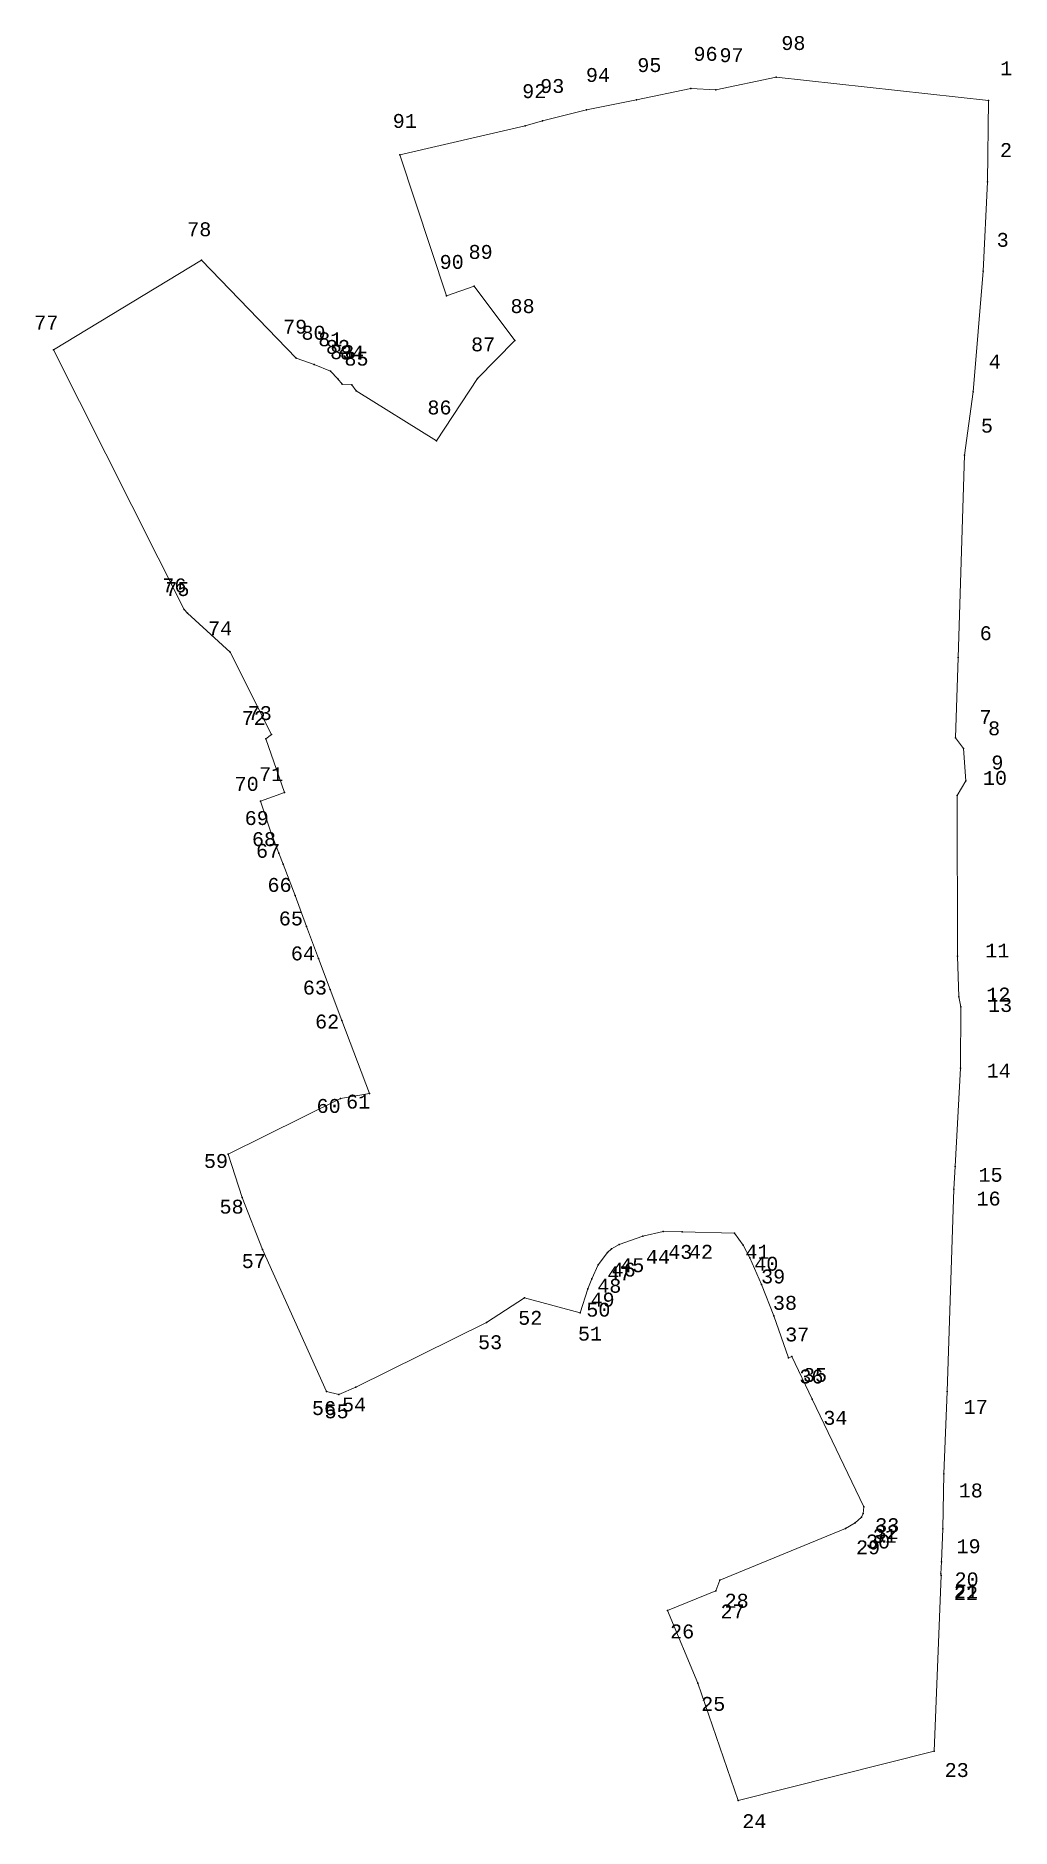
# Model space of a CAD drawing. Header units: millimetres. Extents: x -3245 to 2970, y 1153 to 3965.
# Drawn here: x 1978.9 to 2154.1, y 2697.4 to 3019.1 of the extents above; entities that cross this region are included whole.
import ezdxf

# ---------------------------------------------------------------- set-up
doc = ezdxf.new("R2010")
doc.units = ezdxf.units.MM
doc.layers.add('CVL_PUNTO', color=2, linetype='Continuous')
doc.layers.add('CVL_PUNTO_NUM', color=250, linetype='Continuous')
doc.styles.add('MONOTXT4', font='MONOTXT4.shx')

msp = doc.modelspace()

# ---------------------------------------------------------------- texts
at = {"layer": 'CVL_PUNTO_NUM', "color": 2, "style": 'MONOTXT4'}
for s, p in [('98', (2112.8013, 3016.5881)), ('95', (2086.9347, 3012.6299)), ('96', (2097.0232, 3014.6434)), ('97', (2101.6911, 3014.4075)), ('94', (2077.6997, 3010.8556)), ('1', (2152.0862, 3012.0585)), ('92', (2066.2579, 3007.9522)), ('93', (2069.4881, 3008.8731)), ('91', (2043.0047, 3002.6024)), ('2', (2152.0647, 2997.3751)), ('78', (2006.0969, 2983.1523)), ('3', (2151.4773, 2981.2508)), ('90', (2051.4341, 2977.2888)), ('89', (2056.6315, 2979.0869)), ('88', (2064.1593, 2969.3587)), ('77', (1978.6301, 2966.4013)), ('79', (2023.3179, 2965.6668)), ('80', (2026.6123, 2964.5778)), ('81', (2029.6316, 2963.4062)), ('82', (2030.996, 2962.0284)), ('83', (2031.7647, 2961.0921)), ('84', (2033.5373, 2961.0206)), ('87', (2057.084, 2962.4927)), ('85', (2034.3285, 2959.9288)), ('4', (2150.057, 2959.3999)), ('86', (2049.2377, 2951.163)), ('5', (2148.6427, 2947.8931)), ('76', (2001.6238, 2919.2216)), ('75', (2002.1693, 2918.5621)), ('74', (2009.8354, 2911.4935)), ('6', (2148.432, 2910.6381)), ('72', (2015.8824, 2895.4181)), ('73', (2016.9604, 2896.2985)), ('7', (2148.39, 2895.5917)), ('8', (2149.9351, 2893.5643)), ('9', (2150.5194, 2887.4327)), ('71', (2019.0173, 2885.3322)), ('10', (2149.002, 2884.6568)), ('70', (2014.6082, 2883.5813)), ('69', (2016.4213, 2877.4555)), ('68', (2017.7287, 2873.6722)), ('67', (2018.4556, 2871.569)), ('66', (2020.5145, 2865.4512)), ('65', (2022.5515, 2859.4276)), ('64', (2024.7091, 2853.1535)), ('11', (2149.4264, 2853.6818)), ('63', (2026.8643, 2847.0198)), ('12', (2149.6088, 2845.767)), ('13', (2149.926, 2843.8902)), ('62', (2029.0634, 2840.9227)), ('14', (2149.6879, 2832.1091)), ('60', (2029.3285, 2825.7711)), ('61', (2034.6324, 2826.5494)), ('59', (2009.097, 2815.8876)), ('15', (2148.2102, 2813.4079)), ('58', (2011.8999, 2807.6932)), ('16', (2147.8571, 2809.1404)), ('57', (2015.895, 2797.9174)), ('45', (2083.8557, 2797.1732)), ('44', (2088.4914, 2798.6816)), ('43', (2092.4831, 2799.5624)), ('42', (2096.2013, 2799.5851)), ('41', (2106.3379, 2799.5906)), ('40', (2107.9325, 2797.4435)), ('47', (2081.5536, 2795.724)), ('46', (2082.3222, 2796.3797)), ('39', (2109.1677, 2795.1598)), ('49', (2078.5284, 2791.0063)), ('48', (2079.7365, 2793.4842)), ('38', (2111.2846, 2790.4252)), ('52', (2065.5357, 2787.7314)), ('50', (2077.7681, 2789.1961)), ('51', (2076.2741, 2784.8891)), ('37', (2113.4929, 2784.7428)), ('53', (2058.3313, 2783.3568)), ('35', (2116.6793, 2777.4686)), ('36', (2116.0386, 2777.1956)), ('56', (2028.4943, 2771.529)), ('54', (2033.9045, 2772.1722)), ('17', (2145.5484, 2771.7316)), ('55', (2030.7619, 2770.9435)), ('34', (2120.3397, 2769.782)), ('18', (2144.658, 2756.7424)), ('31', (2129.2026, 2748.5933)), ('32', (2129.5408, 2749.2647)), ('33', (2129.6552, 2750.5027)), ('29', (2126.2128, 2746.5306)), ('30', (2128.004, 2747.5697)), ('19', (2144.2634, 2746.733)), ('20', (2143.9076, 2740.7822)), ('28', (2102.6109, 2736.9464)), ('21', (2143.7803, 2738.6257)), ('22', (2143.8038, 2738.2993)), ('27', (2101.8794, 2735.0256)), ('26', (2092.8217, 2731.4354)), ('25', (2098.4052, 2718.427)), ('23', (2142.128, 2706.5512)), ('24', (2105.7876, 2697.3687))]:
    msp.add_text(s, height=2.5, dxfattribs=at).set_placement(p)

# ---------------------------------------------------------------- linework, layer by layer
at = {"color": 114, "lineweight": 20, "ltscale": 0.5, "true_color": 0x139b48, "elevation": 399.1703, "flags": 128}
msp.add_lwpolyline([(1982.0597, 2962.763), (2005.5736, 2916.1557), (2006.1247, 2915.5035), (2013.8212, 2908.4747), (2021.2365, 2893.7072), (2020.2025, 2892.9008), (2023.5754, 2883.277), (2019.2583, 2881.7438), (2021.194, 2875.9652), (2022.5684, 2872.4163), (2023.3293, 2870.4519), (2025.4683, 2864.7729), (2027.5475, 2859.2288), (2029.6973, 2853.4969), (2031.7823, 2847.9219), (2033.8433, 2842.3899), (2038.827, 2829.2706), (2033.6199, 2828.3369), (2013.4458, 2818.3551), (2015.9814, 2810.5814), (2019.613, 2801.2605), (2031.1344, 2775.7751), (2033.3066, 2775.2475), (2036.3567, 2776.5295), (2059.8413, 2788.1233), (2066.6698, 2792.6011), (2076.6479, 2789.8751), (2078.0562, 2794.1878), (2078.767, 2796.0006), (2079.8897, 2798.4819), (2081.5644, 2800.724), (2082.2698, 2801.3795), (2083.6747, 2802.1699), (2087.9126, 2803.648), (2091.5606, 2804.4765), (2094.9773, 2804.433), (2104.3673, 2804.1859), (2105.9183, 2802.0199), (2107.1393, 2799.7299), (2109.2553, 2794.9949), (2111.4803, 2789.3199), (2114.0633, 2781.7889), (2114.6673, 2782.0459), (2118.3153, 2774.3539), (2127.603, 2755.0621), (2127.5123, 2753.8348), (2127.1965, 2753.1732), (2126.0562, 2752.1747), (2124.3447, 2751.1685), (2101.7529, 2741.8722), (2101.0633, 2739.9586), (2092.3803, 2736.4159), (2097.8066, 2723.3911), (2105.0414, 2702.3128), (2140.2648, 2711.1911), (2141.4866, 2742.73), (2141.4588, 2743.0541), (2141.5488, 2745.1909), (2141.7968, 2751.0822), (2142, 2760.9773), (2142.5528, 2775.7349), (2143.8079, 2812.0736), (2144.0303, 2816.1517), (2144.9943, 2833.8323), (2145.0168, 2844.8387), (2144.6767, 2846.5881), (2144.4326, 2853.932), (2144.3753, 2882.7611), (2145.9446, 2885.4151), (2145.5257, 2891.2069), (2144.06, 2893.0914), (2144.5323, 2907.5087), (2145.6756, 2943.8686), (2147.2792, 2955.2425), (2149.0276, 2976.8921), (2149.8228, 2992.9059), (2150.0183, 3007.5061), (2111.844, 3011.6806), (2101.0604, 3009.4474), (2096.5388, 3009.6669), (2086.7661, 3007.6327), (2077.8292, 3005.8573), (2069.8886, 3003.8892), (2066.7666, 3002.9781), (2044.2892, 2997.7702), (2052.6543, 2972.44), (2057.6372, 2974.1891), (2064.9304, 2964.4185), (2058.2204, 2957.6235), (2050.8678, 2946.4362), (2036.4196, 2955.3871), (2035.6389, 2956.4837), (2033.9281, 2956.5843), (2033.1705, 2957.526), (2031.8301, 2958.9154), (2028.892, 2960.1278), (2025.6851, 2961.2627), (2008.668, 2978.864), (1982.0597, 2962.763)], dxfattribs=at)
at = {"layer": 'CVL_PUNTO', "color": 2}
for p in [(2111.844, 3011.6806), (2096.5388, 3009.6669), (2101.0604, 3009.4474), (2077.8292, 3005.8573), (2086.7661, 3007.6327), (2150.0183, 3007.5061), (2066.7666, 3002.9781), (2069.8886, 3003.8892), (2044.2892, 2997.7702), (2149.8228, 2992.9059), (2008.668, 2978.864), (2149.0276, 2976.8921), (2057.6372, 2974.1891), (2052.6543, 2972.44), (2064.9304, 2964.4185), (1982.0597, 2962.763), (2025.6851, 2961.2627), (2028.892, 2960.1278), (2031.8301, 2958.9154), (2033.1705, 2957.526), (2058.2204, 2957.6235), (2033.9281, 2956.5843), (2035.6389, 2956.4837), (2036.4196, 2955.3871), (2147.2792, 2955.2425), (2050.8678, 2946.4362), (2145.6756, 2943.8686), (2005.5736, 2916.1557), (2006.1247, 2915.5035), (2013.8212, 2908.4747), (2144.5323, 2907.5087), (2020.2025, 2892.9008), (2021.2365, 2893.7072), (2144.06, 2893.0914), (2145.5257, 2891.2069), (2023.5754, 2883.277), (2145.9446, 2885.4151), (2019.2583, 2881.7438), (2144.3753, 2882.7611), (2021.194, 2875.9652), (2022.5684, 2872.4163), (2023.3293, 2870.4519), (2025.4683, 2864.7729), (2027.5475, 2859.2288), (2029.6973, 2853.4969), (2144.4326, 2853.932), (2031.7823, 2847.9219), (2144.6767, 2846.5881), (2145.0168, 2844.8387), (2033.8433, 2842.3899), (2144.9943, 2833.8323), (2033.6199, 2828.3369), (2038.827, 2829.2706), (2013.4458, 2818.3551), (2144.0303, 2816.1517), (2015.9814, 2810.5814), (2143.8079, 2812.0736), (2087.9126, 2803.648), (2091.5606, 2804.4765), (2094.9773, 2804.433), (2104.3673, 2804.1859), (2019.613, 2801.2605), (2081.5644, 2800.724), (2082.2698, 2801.3795), (2083.6747, 2802.1699), (2105.9183, 2802.0199), (2107.1393, 2799.7299), (2079.8897, 2798.4819), (2078.0562, 2794.1878), (2078.767, 2796.0006), (2109.2553, 2794.9949), (2066.6698, 2792.6011), (2076.6479, 2789.8751), (2059.8413, 2788.1233), (2111.4803, 2789.3199), (2114.0633, 2781.7889), (2114.6673, 2782.0459), (2031.1344, 2775.7751), (2033.3066, 2775.2475), (2036.3567, 2776.5295), (2118.3153, 2774.3539), (2142.5528, 2775.7349), (2142, 2760.9773), (2127.603, 2755.0621), (2124.3447, 2751.1685), (2126.0562, 2752.1747), (2127.1965, 2753.1732), (2127.5123, 2753.8348), (2141.7968, 2751.0822), (2141.5488, 2745.1909), (2101.7529, 2741.8722), (2141.4588, 2743.0541), (2141.4866, 2742.73), (2101.0633, 2739.9586), (2092.3803, 2736.4159), (2097.8066, 2723.3911), (2140.2648, 2711.1911), (2105.0414, 2702.3128)]:
    msp.add_point(p, dxfattribs=at)

msp.set_redraw_order([(e.dxf.handle, doc.entitydb.next_handle()) for e in msp.query("TEXT MTEXT ATTDEF DIMENSION ARC_DIMENSION")])  # texts and dimensions are drawn at this point

doc.saveas('drawing.dxf')
